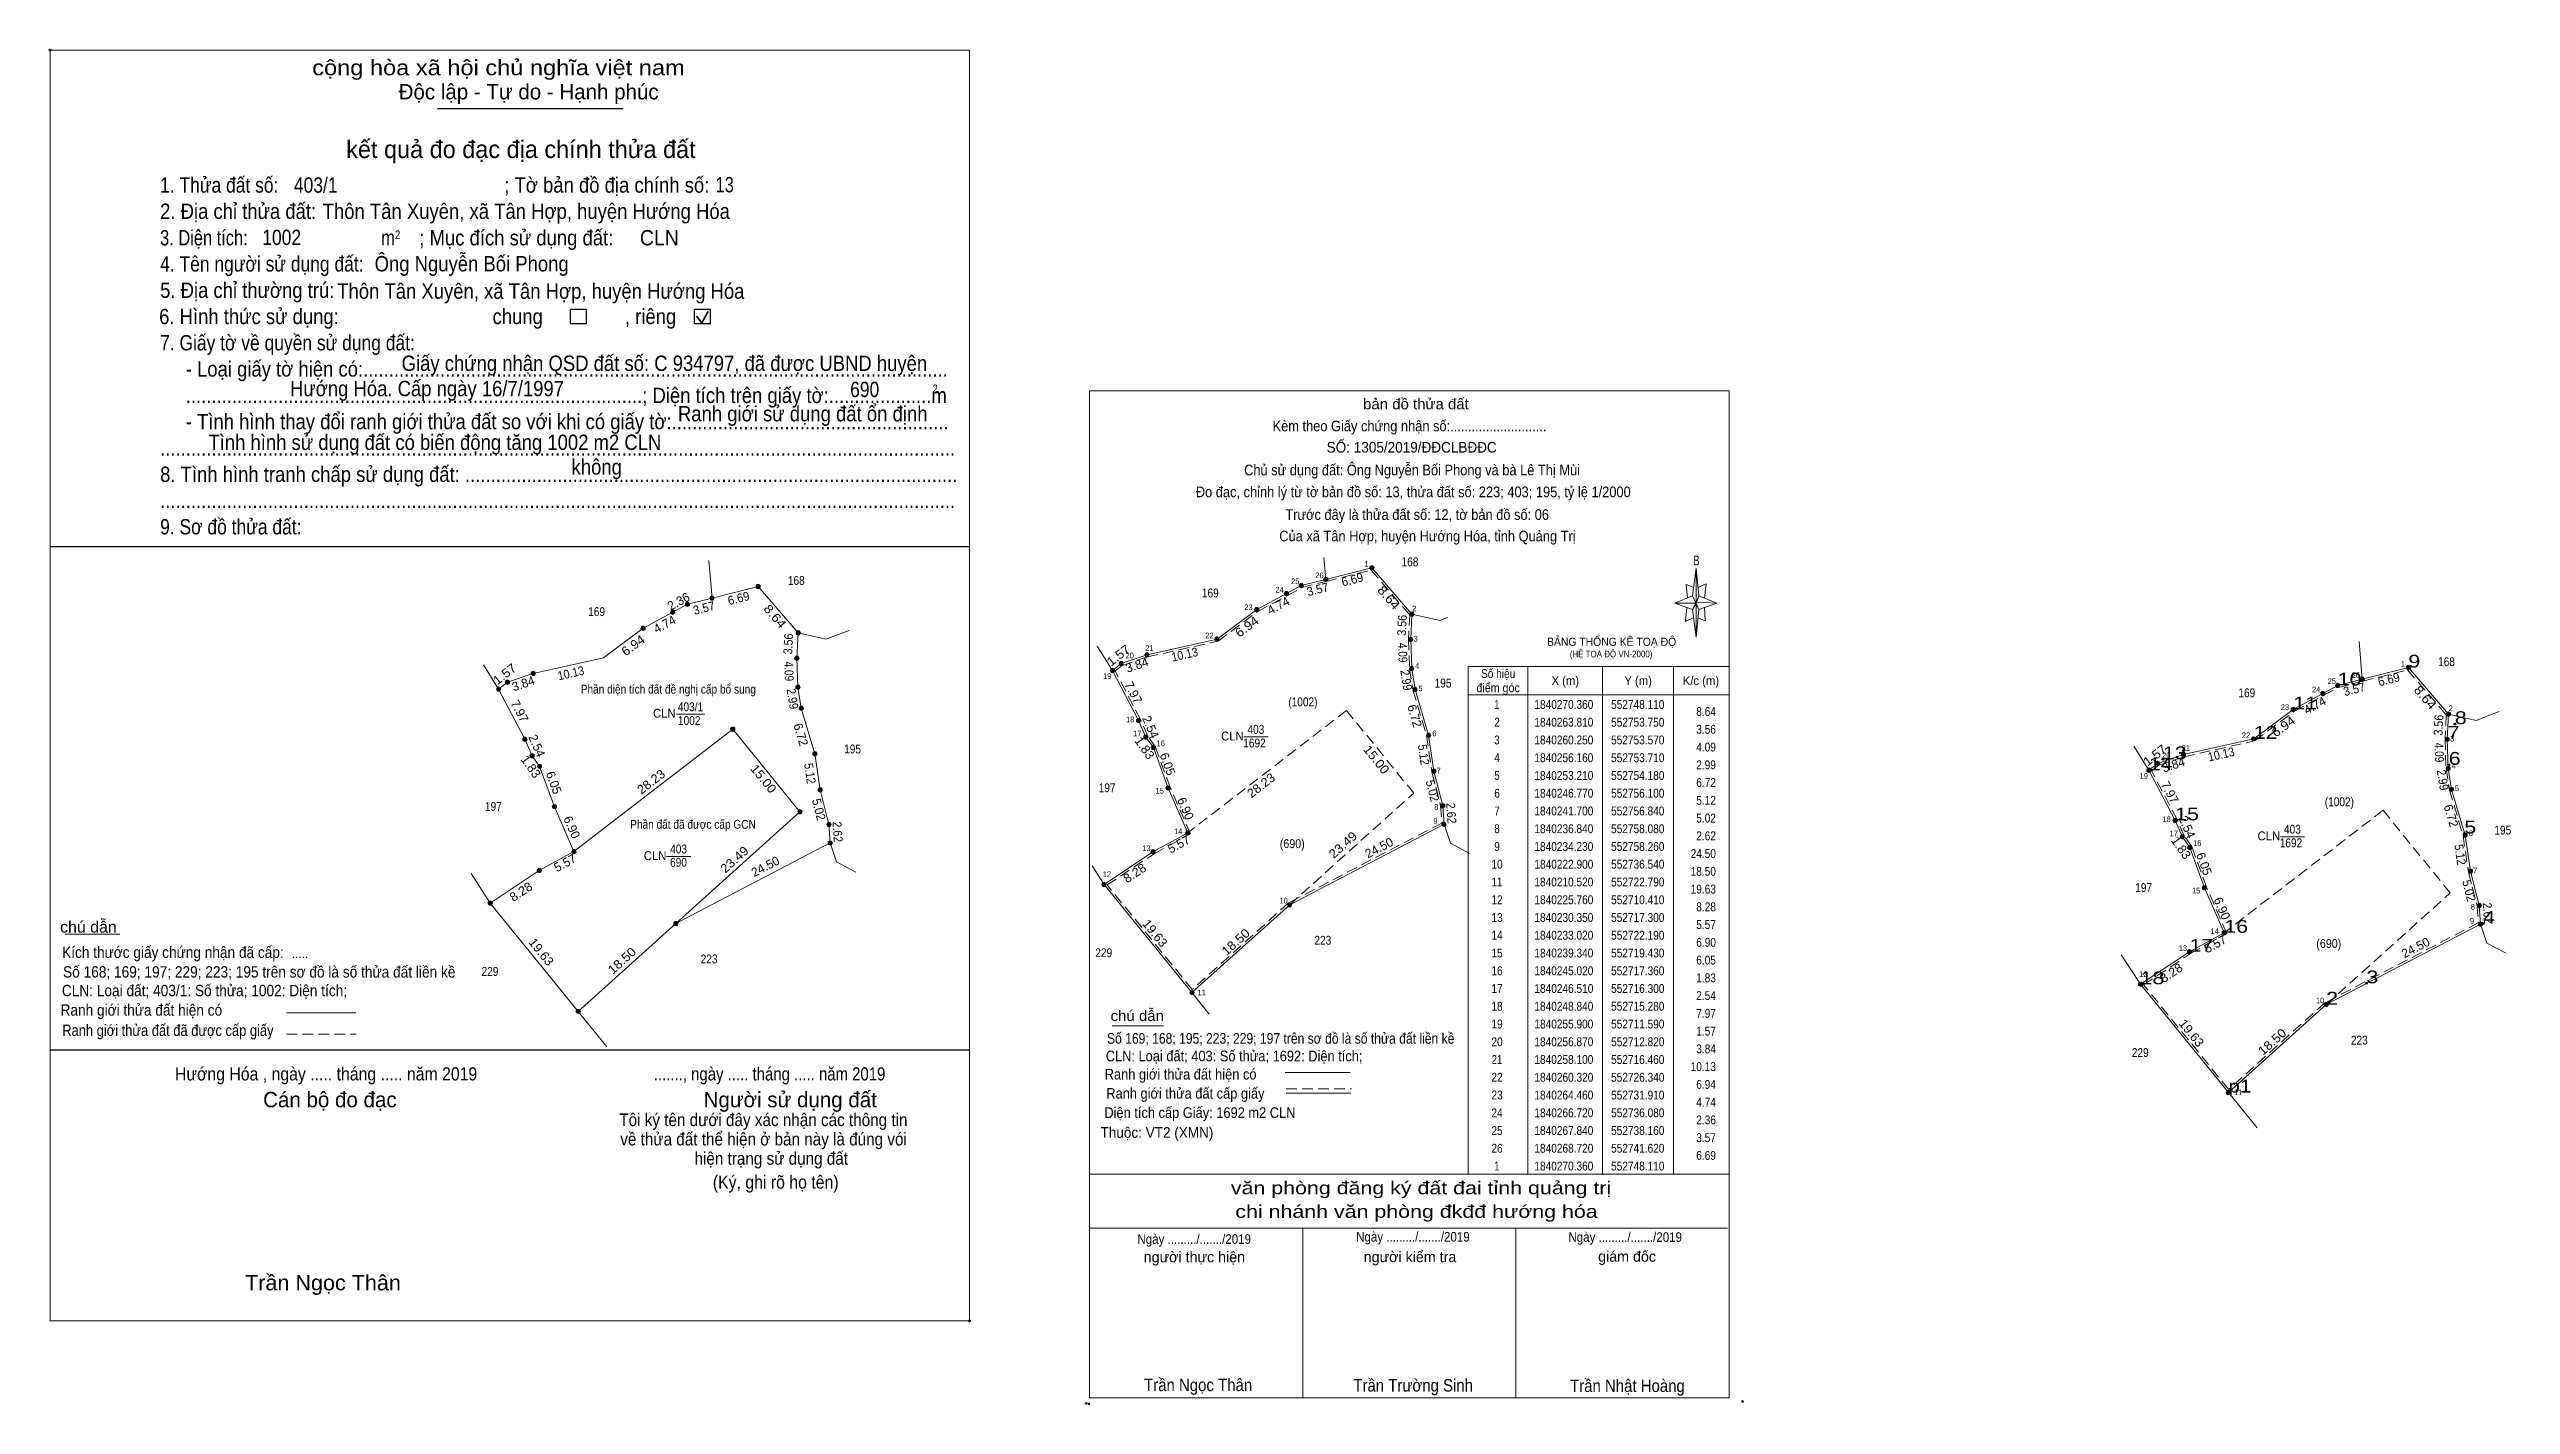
# Model space of a CAD drawing. Header units: metres. Extents: x 536594 to 552954, y 1836182 to 1840810.
# Drawn here: x 552416.1 to 552762.5, y 1840166.5 to 1840357.4 of the extents above; entities that cross this region are included whole.
import ezdxf
from ezdxf.enums import TextEntityAlignment as Align

# ---------------------------------------------------------------- set-up
doc = ezdxf.new("R2010")
doc.units = ezdxf.units.M
doc.header["$LTSCALE"] = 0.5
doc.header["$PDMODE"] = 32
doc.header["$PDSIZE"] = 0.25
doc.linetypes.add('MEDIUM_DASHED', pattern=[4.5, 3, -1.5])
for name, color, linetype, lineweight in [('1', 7, 'Continuous', 13), ('10', 7, 'Continuous', 13), ('17', 7, 'Continuous', 13), ('2', 7, 'Continuous', 25), ('22', 7, 'Continuous', 13), ('32', 7, 'Continuous', 13), ('5', 7, 'Continuous', 13), ('6', 7, 'Continuous', 13), ('63', 7, 'Continuous', 13)]:
    doc.layers.add(name, color=color, linetype=linetype, lineweight=lineweight)
doc.layers.add('12', color=7, linetype='Continuous')
doc.layers.add('7', color=7, linetype='Continuous')

msp = doc.modelspace()

# ---------------------------------------------------------------- texts
at = {"layer": '1'}
for s, height, width, p in [('BẢNG THỐNG KÊ TOẠ ĐỘ ', 1.15, 0.95, (552626.88, 1840273.42)), ('(HỆ TOẠ ĐỘ VN-2000)', 0.93, 0.9, (552630.08, 1840271.8))]:
    msp.add_text(s, height=height, dxfattribs=dict(at, width=width)).set_placement(p)
for s, width, p in [('CLN', 0.95, (552502.645, 1840263.3)), ('403/1', 0.85, (552506.33, 1840264.21)), ('1002', 0.85, (552506.145, 1840262.27)), ('CLN', 0.95, (552501.345, 1840243.25)), ('403', 0.85, (552504.655, 1840244.19)), ('690', 0.85, (552504.64, 1840242.31))]:
    msp.add_text(s, height=1.25, dxfattribs=dict(at, width=width)).set_placement(p, align=Align.CENTER)
at = {"layer": '12'}
for s, height, width, p in [('9', 1.8, 1.25, (552748.11, 1840270.36)), ('10', 0.2, 1.25, (552738.16, 1840267.84)), ('10', 1.8, 1.25, (552738.16, 1840267.84)), ('9', 0.2, 1.35, (552748.11, 1840270.36)), ('11', 0.2, 1.25, (552731.91, 1840264.46)), ('11', 1.8, 1.25, (552731.91, 1840264.46)), ('8', 1.8, 1.25, (552754.65, 1840262.4)), ('12', 0.2, 1.3, (552726.34, 1840260.32)), ('12', 1.8, 1.25, (552726.34, 1840260.32)), ('7', 0.2, 1.35, (552753.64, 1840260.32)), ('7', 1.8, 1.25, (552753.64, 1840260.32)), ('8', 0.2, 1.35, (552754.65, 1840262.4)), ('14', 1.8, 1.25, (552711.59, 1840255.9)), ('13', 0.2, 1.3, (552713.55, 1840257.44)), ('13', 1.8, 1.25, (552713.55, 1840257.44)), ('6', 0.2, 1.25, (552753.79, 1840256.67)), ('6', 1.8, 1.25, (552753.79, 1840256.67)), ('14', 0.2, 1.3, (552711.59, 1840255.9)), ('15', 1.8, 1.25, (552715.28, 1840248.84)), ('15', 0.2, 1.25, (552715.28, 1840248.84)), ('5', 0.2, 1.25, (552755.98, 1840246.99)), ('5', 1.8, 1.25, (552755.98, 1840246.99)), ('4', 1.8, 1.25, (552758.64, 1840234.3)), ('16', 0.2, 1.3, (552722.2, 1840233.01)), ('16', 1.8, 1.25, (552722.2, 1840233.01)), ('4', 0.2, 1.35, (552758.64, 1840234.3)), ('17', 0.2, 1.25, (552717.3, 1840230.35)), ('17', 1.8, 1.25, (552717.3, 1840230.35)), ('18', 0.2, 1.25, (552710.41, 1840225.76)), ('18', 1.8, 1.25, (552710.41, 1840225.76)), ('3', 0.2, 1.25, (552742.2, 1840225.9)), ('3', 1.8, 1.25, (552742.2, 1840225.9)), ('2', 0.2, 1.25, (552736.54, 1840222.9)), ('2', 1.8, 1.25, (552736.54, 1840222.9)), ('p1', 1.8, 1.2, (552722.79, 1840210.52)), ('p1', 0.2, 1.25, (552722.79, 1840210.52))]:
    msp.add_text(s, height=height, dxfattribs=dict(at, width=width)).set_placement(p)
at = {"layer": '2'}
for s, height, width, p in [('cộng hòa xã hội chủ nghĩa việt nam', 2.159, 1.15, (552453.09, 1840353.77)), ('1. Thửa đất số:', 2.159, 0.85, (552431.68, 1840337.23)), ('403/1', 2.16, 0.85, (552450.51, 1840337.23)), ('; Tờ bản đồ địa chính số:', 2.159, 0.9, (552480.12, 1840337.23)), ('13', 2.16, 0.8, (552509.86, 1840337.28)), ('2. Địa chỉ thửa đất:', 2.159, 0.9, (552431.68, 1840333.54)), ('Thôn Tân Xuyên, xã Tân Hợp, huyện Hướng Hóa', 2.16, 0.9, (552454.56, 1840333.54)), ('3. Diện tích:', 2.159, 0.8, (552431.68, 1840329.81)), ('1002', 2.16, 0.85, (552446.06, 1840329.86)), ('m', 2.159, 0.8, (552462.8, 1840329.81)), ('2', 1.234, 0.8, (552464.74, 1840330.69)), ('; Mục đích sử dụng đất:', 2.159, 0.9, (552468.16, 1840329.81)), (' CLN', 2.162, 0.95, (552498.44, 1840329.81)), ('4. Tên người sử dụng đất:', 2.159, 0.85, (552431.68, 1840326.13)), ('Ông Nguyễn Bối Phong', 2.16, 0.9, (552461.87, 1840326.15)), ('5. Địa chỉ thường trú:', 2.159, 0.9, (552431.68, 1840322.42)), ('Thôn Tân Xuyên, xã Tân Hợp, huyện Hướng Hóa', 2.16, 0.9, (552456.61, 1840322.29)), ('6. Hình thức sử dụng:', 2.159, 0.9, (552431.54, 1840318.72)), ('chung                , riêng', 2.159, 0.9, (552478.47, 1840318.72)), ('7. Giấy tờ về quyền sử dụng đất:', 2.159, 0.85, (552431.68, 1840315.02)), ('     - Loại giấy tờ hiện có:..................................................................................................................', 2.159, 0.9, (552431.68, 1840311.33)), ('Giấy chứng nhận QSD đất số: C 934797, đã được UBND huyện', 2.16, 0.9, (552465.67, 1840312.13)), ('     .........................................................................................; Diện tích trên giấy tờ:....................m', 2.159, 0.9, (552431.68, 1840307.61)), ('Hướng Hóa. Cấp ngày 16/7/1997', 2.16, 0.9, (552449.96, 1840308.57)), ('690', 2.16, 0.85, (552528.8, 1840308.45)), ('2', 1.234, 0.8, (552540.4, 1840308.98)), ('     - Tình hình thay đổi ranh giới thửa đất so với khi có giấy tờ:......................................................', 2.159, 0.9, (552431.68, 1840303.92)), ('Ranh giới sử dụng đất ổn định', 2.162, 0.9, (552504.56, 1840305.03)), ('Tình hình sử dụng đất có biến động tăng 1002 m2 CLN', 2.16, 0.9, (552438.48, 1840301)), ('8. Tình hình tranh chấp sử dụng đất: ................................................................................................', 2.159, 0.9, (552431.68, 1840296.5)), ('...........................................................................................................................................................', 2.159, 0.9, (552431.68, 1840300.2)), ('không', 2.16, 0.9, (552489.59, 1840297.53)), ('9. Sơ đồ thửa đất:', 2.159, 0.85, (552431.68, 1840289.11)), ('...........................................................................................................................................................', 2.159, 0.9, (552431.68, 1840292.81)), ('Hướng Hóa , ngày ..... tháng ..... năm 2019', 1.849, 0.9, (552433.78, 1840212.22)), ('......., ngày ..... tháng ..... năm 2019', 1.849, 0.85, (552501.16, 1840212.22)), ('(Ký, ghi rõ họ tên)', 1.851, 0.9, (552509.47, 1840196.98)), ('Trần Ngọc Thân', 2.161, 1.05, (552443.64, 1840182.66))]:
    msp.add_text(s, height=height, dxfattribs=dict(at, width=width)).set_placement(p)
for s, height, p in [('Độc lập - Tự do - Hạnh phúc', 2.159, (552465.25, 1840350.37)), ('Cán bộ đo đạc', 2.16, (552446.18, 1840208.44)), ('Người sử dụng đất', 2.159, (552508.18, 1840208.44))]:
    msp.add_text(s, height=height, dxfattribs=at).set_placement(p)
for s, height, p in [('kết quả đo đạc địa chính thửa đất', 2.468, (552482.465, 1840342.11)), ('.', 0.617, (552545.5536, 1840178.02))]:
    msp.add_text(s, height=height, dxfattribs=at).set_placement(p, align=Align.CENTER)
for s, height, width, p in [('.....', 1.331, 0.95, (552451.37, 1840229.44)), ('Tôi ký tên dưới đây xác nhận các thông tin', 1.784, 0.9, (552516.59, 1840205.79)), ('về thửa đất thể hiện ở bản này là đúng vói', 1.784, 0.9, (552516.615, 1840203.07)), ('hiện trạng sử dụng đất', 1.784, 0.9, (552517.695, 1840200.35))]:
    msp.add_text(s, height=height, dxfattribs=dict(at, width=width)).set_placement(p, align=Align.CENTER)
at = {"layer": '22'}
for s, width, p in [('168', 0.85, (552607.595, 1840284.62)), ('169', 0.85, (552579.49, 1840280.24)), ('168', 0.85, (552753.475, 1840270.56)), ('195', 0.85, (552612.245, 1840267.55)), ('169', 0.85, (552725.37, 1840266.18)), ('(1002)', 0.85, (552592.52, 1840264.9)), ('CLN', 0.95, (552582.595, 1840260.09)), ('1692', 0.85, (552585.705, 1840259.11)), ('403', 0.85, (552585.905, 1840261.03)), ('197', 0.85, (552564.965, 1840252.81)), ('(1002)', 0.85, (552738.4, 1840250.84)), ('CLN', 0.95, (552728.475, 1840246.03)), ('403', 0.85, (552731.785, 1840246.97)), ('195', 0.85, (552761.395, 1840246.84)), ('(690)', 0.9, (552591.025, 1840244.94)), ('1692', 0.85, (552731.585, 1840245.05)), ('197', 0.85, (552710.845, 1840238.75)), ('223', 0.85, (552595.325, 1840231.33)), ('229', 0.85, (552564.49, 1840229.58)), ('(690)', 0.9, (552736.905, 1840230.88)), ('229', 0.85, (552710.37, 1840215.52)), ('223', 0.85, (552741.205, 1840217.27))]:
    msp.add_text(s, height=1.25, dxfattribs=dict(at, width=width)).set_placement(p, align=Align.CENTER)
for s, rotation, width, p in [('3.57', 14.27, 0.95, (552594.7609, 1840280.7692)), ('6.69', 14.182, 0.95, (552599.6319, 1840282.1495)), ('8.64', 310.731, 1.15, (552604.1277, 1840279.7978)), ('6.94', 36.622, 1.1, (552585.0072, 1840275.6128)), ('3.56', 87.105, 0.9, (552607.0925, 1840276.2834)), ('1.57', 38.26, 1.1, (552566.933, 1840271.5816)), ('10.13', 12.664, 0.9, (552576.018, 1840271.602)), ('4.09', 271.96, 0.85, (552605.9484, 1840272.4364)), ('2.99', 279.052, 0.9, (552606.4553, 1840268.4933)), ('3.57', 14.27, 0.95, (552740.6409, 1840266.7092)), ('6.69', 14.182, 0.95, (552745.5119, 1840268.0895)), ('8.64', 310.731, 1.15, (552750.0077, 1840265.7378)), ('1.83', 305.428, 1.05, (552569.7313, 1840258.6722)), ('6.94', 36.622, 1.1, (552730.8872, 1840261.5528)), ('3.56', 87.105, 0.9, (552752.9725, 1840262.2234)), ('5.12', 278.304, 0.9, (552608.906, 1840257.9903)), ('1.57', 38.26, 1.1, (552712.813, 1840257.5216)), ('10.13', 12.664, 0.9, (552721.898, 1840257.542)), ('4.09', 271.96, 0.85, (552751.8284, 1840258.3764)), ('5.02', 284.313, 0.95, (552610.1654, 1840252.8495)), ('2.99', 279.052, 0.9, (552752.3353, 1840254.4333)), ('2.62', 273.945, 0.9, (552612.7891, 1840249.813)), ('1.83', 305.428, 1.05, (552715.6113, 1840244.6123)), ('5.12', 278.304, 0.9, (552754.786, 1840243.9303)), ('8.28', 33.671, 1.05, (552569.1935, 1840240.9049)), ('5.02', 284.313, 0.95, (552756.0454, 1840238.7895)), ('2.62', 273.945, 0.9, (552758.6691, 1840235.753)), ('19.63', 309.088, 1.05, (552571.2227, 1840232.5641)), ('18.50', 41.999, 1.1, (552583.4769, 1840231.2508)), ('8.28', 33.671, 1.05, (552715.0735, 1840226.8449)), ('19.63', 309.088, 1.05, (552717.1027, 1840218.5041)), ('18.50', 41.999, 1.1, (552729.3568, 1840217.1908))]:
    msp.add_text(s, height=1.25, rotation=rotation, dxfattribs=dict(at, width=width)).set_placement(p, align=Align.CENTER)
for s, rotation, p in [('4.74', 28.456, (552589.3622, 1840278.5404)), ('3.84', 18.671, (552569.365, 1840270.1387)), ('7.97', 297.594, (552568.1095, 1840266.5595)), ('6.72', 286.601, (552607.6436, 1840263.3686)), ('4.74', 28.456, (552735.2422, 1840264.4804)), ('2.54', 293.642, (552570.5139, 1840261.7306)), ('6.05', 290.024, (552572.8907, 1840256.569)), ('3.84', 18.671, (552715.2449, 1840256.0787)), ('7.97', 297.594, (552713.9895, 1840252.4995)), ('6.90', 293.591, (552575.4325, 1840250.2601)), ('6.72', 286.601, (552753.5236, 1840249.3086)), ('5.57', 28.635, (552575.3505, 1840244.9348)), ('24.50', 27.548, (552603.5359, 1840244.429)), ('2.54', 293.642, (552716.3939, 1840247.6706)), ('6.05', 290.024, (552718.7707, 1840242.509)), ('6.90', 293.591, (552721.3125, 1840236.2001)), ('5.57', 28.635, (552721.2305, 1840230.8748)), ('24.50', 27.548, (552749.4159, 1840230.369))]:
    msp.add_text(s, height=1.25, rotation=rotation, dxfattribs=at).set_placement(p, align=Align.CENTER)
at = {"layer": '5'}
for s, height, width, p in [('Kèm theo Giấy chứng nhận số:...........................', 1.5, 0.9, (552607.52, 1840303.63)), ('bản đồ thửa đất', 1.5, 1.05, (552608.43, 1840306.73)), ('SỐ: 1305/2019/ĐĐCLBĐĐC', 1.5, 0.95, (552607.835, 1840300.63)), ('Chủ sử dụng đất: Ông Nguyễn Bối Phong và bà Lê Thị Mùi', 1.5, 0.9, (552607.885, 1840297.43)), ('Đo đạc, chỉnh lý từ tờ bản đồ số: 13, thửa đất số: 223; 403; 195, tỷ lệ 1/2000 ', 1.5, 0.9, (552608.305, 1840294.35)), ('Trước đây là thửa đất số: 12, tờ bản đồ số: 06', 1.5, 0.9, (552608.605, 1840291.15)), ('Của xã Tân Hợp, huyện Hướng Hóa, tỉnh Quảng Trị', 1.5, 0.9, (552610.05, 1840288.13)), ('B', 1.378, 0.75, (552647.895, 1840284.75)), ('văn phòng đăng ký đất đai tỉnh quảng trị', 1.8, 1.25, (552609.15, 1840196.19)), ('chi nhánh văn phòng đkđđ hướng hóa', 1.8, 1.25, (552608.51, 1840192.87)), ('Ngày ........./......./2019', 1.35, 0.9, (552608.005, 1840189.53)), ('Ngày ........./......./2019', 1.35, 0.9, (552637.885, 1840189.49)), ('Ngày ........./......./2019', 1.35, 0.9, (552577.225, 1840189.21)), ('Trần Ngọc Thân', 1.75, 0.9, (552577.77, 1840168.47)), ('Trần Trường Sinh', 1.75, 0.9, (552608.04, 1840168.41)), ('Trần Nhật Hoàng', 1.75, 0.9, (552638.195, 1840168.35))]:
    msp.add_text(s, height=height, dxfattribs=dict(at, width=width)).set_placement(p, align=Align.CENTER)
for s, p in [('người thực hiện', (552577.25, 1840186.61)), ('người kiểm tra', (552607.595, 1840186.63)), ('giám đốc', (552638.145, 1840186.69))]:
    msp.add_text(s, height=1.5, dxfattribs=at).set_placement(p, align=Align.CENTER)
at = {"layer": '6'}
for s, height, width, p in [('chú dẫn', 1.597, 1.05, (552417.6, 1840233.04)), ('Kích thước giấy chứng nhận đã cấp:', 1.597, 0.9, (552417.89, 1840229.47)), ('CLN: Loại đất; 403/1: Số thửa; 1002: Diện tích;', 1.6, 0.9, (552417.85, 1840224.08)), ('Số 168; 169; 197; 229; 223; 195 trên sơ đồ là số thửa đất liền kề', 1.6, 0.9, (552418.02, 1840226.71)), ('Ranh giới thửa đất hiện có ', 1.597, 0.9, (552417.67, 1840221.34)), ('chú dẫn', 1.5, 1.05, (552565.46, 1840220.58)), ('Ranh giới thửa đất đã được cấp giấy', 1.597, 0.85, (552417.91, 1840218.48)), ('Số 169; 168; 195; 223; 229; 197 trên sơ đồ là số thửa đất liền kề', 1.5, 0.85, (552564.95, 1840217.39)), ('CLN: Loại đất; 403: Số thửa; 1692: Diện tích;', 1.5, 0.9, (552564.77, 1840214.91)), ('Ranh giới thửa đất hiện có ', 1.5, 0.9, (552564.63, 1840212.35)), ('Diện tích cấp Giấy: 1692 m2 CLN', 1.5, 0.9, (552564.58, 1840206.94)), ('Ranh giới thửa đất cấp giấy', 1.5, 0.9, (552564.85, 1840209.65)), ('Thuộc: VT2 (XMN)', 1.5, 0.95, (552564.04, 1840204.14))]:
    msp.add_text(s, height=height, dxfattribs=dict(at, width=width)).set_placement(p)
at = {"layer": '63'}
for s, height, width, p in [(' 1', 0.8, 0.9, (552601.75, 1840284.56)), (' 24', 0.8, 0.95, (552589.83, 1840280.92)), (' 25', 0.8, 0.95, (552592.03, 1840282.11)), (' 26', 0.8, 0.95, (552595.43, 1840282.95)), (' 23', 0.8, 0.95, (552585.44, 1840278.45)), (' 2', 0.8, 0.9, (552608.49, 1840278.28)), (' 22', 0.8, 0.95, (552579.96, 1840274.48)), (' 3', 0.8, 0.95, (552608.69, 1840274.01)), (' 20', 0.8, 0.95, (552568.73, 1840271.66)), (' 21', 0.8, 0.9, (552571.5, 1840272.69)), (' 4', 0.8, 0.95, (552608.9, 1840270.19)), (' 1', 0.8, 0.9, (552747.63, 1840270.5)), (' 19', 0.8, 0.95, (552565.57, 1840268.77)), (' 5', 0.8, 0.9, (552609.36, 1840267.02)), (' 24', 0.8, 0.95, (552735.71, 1840266.86)), (' 25', 0.8, 0.95, (552737.91, 1840268.05)), (' 26', 0.8, 0.95, (552741.31, 1840268.89)), ('8.64', 1.25, 0.85, (552650.65, 1840263.54)), (' 23', 0.8, 0.95, (552731.32, 1840264.39)), (' 2', 0.8, 0.9, (552754.37, 1840264.22)), (' 18', 0.8, 0.95, (552568.79, 1840262.66)), (' 17', 0.8, 0.95, (552569.79, 1840260.66)), (' 6', 0.8, 0.9, (552611.31, 1840260.69)), ('3.56', 1.25, 0.85, (552650.65, 1840261.04)), (' 22', 0.8, 0.95, (552725.84, 1840260.42)), (' 3', 0.8, 0.95, (552754.57, 1840259.95)), (' 16', 0.8, 0.95, (552573.1, 1840259.29)), ('4.09', 1.25, 0.85, (552650.65, 1840258.54)), ('2.99', 1.25, 0.85, (552650.65, 1840256.04)), (' 20', 0.8, 0.95, (552714.61, 1840257.6)), (' 21', 0.8, 0.9, (552717.38, 1840258.63)), (' 4', 0.8, 0.95, (552754.78, 1840256.13)), (' 15', 0.8, 0.95, (552572.95, 1840252.62)), (' 7', 0.8, 0.9, (552611.92, 1840255.44)), ('6.72', 1.25, 0.85, (552650.65, 1840253.54)), (' 19', 0.8, 0.95, (552711.45, 1840254.71)), (' 5', 0.8, 0.9, (552755.24, 1840252.96)), (' 8', 0.8, 0.95, (552611.6, 1840250.33)), ('5.12', 1.25, 0.85, (552650.65, 1840251.04)), (' 14', 0.8, 0.95, (552575.56, 1840246.9)), (' 9', 0.8, 0.9, (552611.47, 1840248.35)), ('5.02', 1.25, 0.85, (552650.65, 1840248.54)), ('2.62', 1.25, 0.85, (552650.65, 1840246.04)), (' 18', 0.8, 0.95, (552714.67, 1840248.6)), (' 17', 0.8, 0.95, (552715.67, 1840246.6)), (' 6', 0.8, 0.9, (552757.19, 1840246.63)), (' 13', 0.8, 0.95, (552571.08, 1840244.52)), ('24.50', 1.25, 0.85, (552650.65, 1840243.54)), (' 16', 0.8, 0.95, (552718.98, 1840245.23)), (' 12', 0.8, 0.95, (552565.52, 1840240.85)), ('18.50', 1.25, 0.85, (552650.65, 1840241.04)), ('19.63', 1.25, 0.85, (552650.65, 1840238.54)), (' 7', 0.8, 0.9, (552757.8, 1840241.38)), (' 10', 0.8, 0.95, (552590.39, 1840237.14)), ('8.28', 1.25, 0.85, (552650.65, 1840236.04)), (' 15', 0.8, 0.95, (552718.83, 1840238.56)), (' 8', 0.8, 0.95, (552757.48, 1840236.27)), ('5.57', 1.25, 0.85, (552650.65, 1840233.54)), (' 14', 0.8, 0.95, (552721.44, 1840232.84)), (' 9', 0.8, 0.9, (552757.35, 1840234.29)), ('6.90', 1.25, 0.85, (552650.65, 1840231.04)), ('6.05', 1.25, 0.85, (552650.65, 1840228.54)), (' 13', 0.8, 0.95, (552716.96, 1840230.46)), ('1.83', 1.25, 0.85, (552650.65, 1840226.04)), (' 12', 0.8, 0.95, (552711.4, 1840226.79)), (' 11', 0.8, 0.9, (552578.86, 1840224.21)), ('2.54', 1.25, 0.85, (552650.65, 1840223.54)), ('7.97', 1.25, 0.85, (552650.65, 1840221.04)), (' 10', 0.8, 0.95, (552736.27, 1840223.08)), ('1.57', 1.25, 0.85, (552650.65, 1840218.54)), ('3.84', 1.25, 0.85, (552650.65, 1840216.04)), ('10.13', 1.25, 0.85, (552650.65, 1840213.54)), ('6.94', 1.25, 0.85, (552650.65, 1840211.04)), ('4.74', 1.25, 0.85, (552650.65, 1840208.54)), (' 11', 0.8, 0.9, (552724.74, 1840210.15)), ('3.57', 1.25, 0.85, (552650.65, 1840203.54)), ('2.36', 1.25, 0.85, (552650.65, 1840206.04)), ('6.69', 1.25, 0.85, (552650.65, 1840201.04))]:
    msp.add_text(s, height=height, dxfattribs=dict(at, width=width)).set_placement(p, align=Align.RIGHT)
for s, rotation, width, p in [('6.69', 14.182, 0.95, (552513.2519, 1840279.5195)), ('3.57', 14.27, 0.95, (552508.3809, 1840278.1392)), ('8.64', 310.731, 1.15, (552517.7477, 1840277.1678)), ('6.94', 36.622, 1.1, (552498.6272, 1840272.9828)), ('3.56', 87.105, 0.9, (552520.7125, 1840273.6534)), ('1.57', 38.26, 1.1, (552480.553, 1840268.9516)), ('4.09', 271.96, 0.85, (552519.5684, 1840269.8064)), ('10.13', 12.664, 0.9, (552489.638, 1840268.972)), ('2.99', 279.052, 0.9, (552520.0753, 1840265.8633)), ('1.83', 305.428, 1.05, (552483.3513, 1840256.0423)), ('5.12', 278.304, 0.9, (552522.526, 1840255.3603)), ('15.00', 309.101, 1.1, (552602.3776, 1840257.0142)), ('28.23', 37.645, 1.05, (552501.1633, 1840253.7933)), ('15.00', 309.101, 1.1, (552516.1176, 1840254.3142)), ('28.23', 37.645, 1.05, (552587.0133, 1840253.2733)), ('5.02', 284.313, 0.95, (552523.7854, 1840250.2195)), ('2.62', 273.945, 0.9, (552526.4091, 1840247.183)), ('23.49', 41.998, 1.1, (552598.5718, 1840244.9262)), ('23.49', 41.998, 1.1, (552512.9318, 1840242.8562)), ('8.28', 33.671, 1.05, (552482.8135, 1840238.2749)), ('19.63', 309.088, 1.05, (552484.8427, 1840229.9341)), ('18.50', 41.999, 1.1, (552497.0969, 1840228.6208))]:
    msp.add_text(s, height=1.25, rotation=rotation, dxfattribs=dict(at, width=width)).set_placement(p, align=Align.CENTER)
for s, width, p in [('168', 0.85, (552521.215, 1840281.99)), ('169', 0.85, (552493.11, 1840277.61)), ('Phần diện tích đất đề nghị cấp bổ sung', 0.85, (552503.205, 1840266.69)), ('điểm góc', 0.9, (552620, 1840266.89)), ('Số hiệu', 0.85, (552620, 1840268.89)), ('X (m)', 0.95, (552629.45, 1840267.89)), ('Y (m)', 0.95, (552639.705, 1840267.89)), ('K/c (m)', 0.95, (552648.545, 1840267.89)), (' 1', 0.75, (552619.65, 1840264.54)), ('1840270.360', 0.85, (552629.25, 1840264.54)), ('552748.110', 0.85, (552639.65, 1840264.54)), (' 3', 0.8, (552619.645, 1840259.54)), (' 2', 0.85, (552619.655, 1840262.04)), ('1840263.810', 0.85, (552629.25, 1840262.04)), ('1840260.250', 0.85, (552629.25, 1840259.54)), ('552753.750', 0.85, (552639.65, 1840262.04)), ('552753.570', 0.85, (552639.65, 1840259.54)), ('195', 0.85, (552529.135, 1840258.27)), (' 4', 0.85, (552619.65, 1840257.04)), ('1840256.160', 0.85, (552629.25, 1840257.04)), ('552753.710', 0.85, (552639.65, 1840257.04)), (' 5', 0.8, (552619.655, 1840254.54)), (' 6', 0.85, (552619.655, 1840252.04)), ('1840253.210', 0.85, (552629.25, 1840254.54)), ('1840246.770', 0.85, (552629.25, 1840252.04)), ('552754.180', 0.85, (552639.65, 1840254.54)), ('552756.100', 0.85, (552639.65, 1840252.04)), ('197', 0.85, (552478.585, 1840250.18)), (' 7', 0.8, (552619.655, 1840249.54)), ('1840241.700', 0.85, (552629.25, 1840249.54)), ('552756.840', 0.85, (552639.65, 1840249.54)), ('Phần đất đã được cấp GCN', 0.85, (552506.68, 1840247.66)), (' 8', 0.8, (552619.655, 1840247.04)), ('1840236.840', 0.85, (552629.25, 1840247.04)), ('552758.080', 0.85, (552639.65, 1840247.04)), (' 10', 0.85, (552619.65, 1840242.04)), (' 9', 0.85, (552619.65, 1840244.54)), ('1840234.230', 0.85, (552629.25, 1840244.54)), ('1840222.900', 0.85, (552629.25, 1840242.04)), ('552758.260', 0.85, (552639.65, 1840244.54)), ('552736.540', 0.85, (552639.65, 1840242.04)), (' 11', 0.8, (552619.65, 1840239.54)), ('1840210.520', 0.85, (552629.25, 1840239.54)), ('552722.790', 0.85, (552639.65, 1840239.54)), (' 12', 0.85, (552619.645, 1840237.04)), ('1840225.760', 0.85, (552629.25, 1840237.04)), ('552710.410', 0.85, (552639.65, 1840237.04)), (' 14', 0.85, (552619.65, 1840232.04)), (' 13', 0.85, (552619.655, 1840234.54)), ('1840230.350', 0.85, (552629.25, 1840234.54)), ('1840233.020', 0.85, (552629.25, 1840232.04)), ('552717.300', 0.85, (552639.65, 1840234.54)), ('552722.190', 0.85, (552639.65, 1840232.04)), ('223', 0.85, (552508.945, 1840228.7)), (' 15', 0.85, (552619.645, 1840229.54)), ('1840239.340', 0.85, (552629.25, 1840229.54)), ('552719.430', 0.85, (552639.65, 1840229.54)), ('229', 0.85, (552478.11, 1840226.95)), (' 16', 0.85, (552619.645, 1840227.04)), (' 17', 0.85, (552619.645, 1840224.54)), ('1840245.020', 0.85, (552629.25, 1840227.04)), ('1840246.510', 0.85, (552629.25, 1840224.54)), ('552717.360', 0.85, (552639.65, 1840227.04)), ('552716.300', 0.85, (552639.65, 1840224.54)), (' 18', 0.85, (552619.645, 1840222.04)), ('1840248.840', 0.85, (552629.25, 1840222.04)), ('552715.280', 0.85, (552639.65, 1840222.04)), (' 19', 0.85, (552619.65, 1840219.54)), ('1840255.900', 0.85, (552629.25, 1840219.54)), ('552711.590', 0.85, (552639.65, 1840219.54)), (' 20', 0.85, (552619.65, 1840217.04)), (' 21', 0.8, (552619.65, 1840214.54)), ('1840256.870', 0.85, (552629.25, 1840217.04)), ('1840258.100', 0.85, (552629.25, 1840214.54)), ('552712.820', 0.85, (552639.65, 1840217.04)), ('552716.460', 0.85, (552639.65, 1840214.54)), (' 22', 0.85, (552619.645, 1840212.04)), ('1840260.320', 0.85, (552629.25, 1840212.04)), ('552726.340', 0.85, (552639.65, 1840212.04)), (' 24', 0.85, (552619.65, 1840207.04)), (' 23', 0.85, (552619.655, 1840209.54)), ('1840264.460', 0.85, (552629.25, 1840209.54)), ('1840266.720', 0.85, (552629.25, 1840207.04)), ('552731.910', 0.85, (552639.65, 1840209.54)), ('552736.080', 0.85, (552639.65, 1840207.04)), (' 25', 0.85, (552619.645, 1840204.54)), ('1840267.840', 0.85, (552629.25, 1840204.54)), ('552738.160', 0.85, (552639.65, 1840204.54)), (' 26', 0.85, (552619.645, 1840202.04)), ('1840268.720', 0.85, (552629.25, 1840202.04)), ('552741.620', 0.85, (552639.65, 1840202.04)), (' 1', 0.75, (552619.65, 1840199.54)), ('1840270.360', 0.85, (552629.25, 1840199.54)), ('552748.110', 0.85, (552639.65, 1840199.54))]:
    msp.add_text(s, height=1.25, dxfattribs=dict(at, width=width)).set_placement(p, align=Align.CENTER)
for s, rotation, p in [('4.74', 28.456, (552502.9822, 1840275.9104)), ('2.36', 28.301, (552504.9487, 1840279.1231)), ('3.84', 18.671, (552482.9849, 1840267.5087)), ('7.97', 297.594, (552481.7295, 1840263.9295)), ('2.54', 293.642, (552484.1339, 1840259.1006)), ('6.72', 286.601, (552521.2636, 1840260.7386)), ('6.05', 290.024, (552486.5107, 1840253.939)), ('6.90', 293.591, (552489.0525, 1840247.6301)), ('5.57', 28.635, (552488.9705, 1840242.3048)), ('24.50', 27.548, (552517.1559, 1840241.799))]:
    msp.add_text(s, height=1.25, rotation=rotation, dxfattribs=at).set_placement(p, align=Align.CENTER)

# ---------------------------------------------------------------- hatches: boundary and pattern name
at = {"layer": '22'}
for points in [[(552602.53, 1840284.42, 1), (552601.93, 1840284.42, 1)], [(552590.5, 1840280.78, 1), (552589.9, 1840280.78, 1)], [(552592.58, 1840281.9, 1), (552591.98, 1840281.9, 1)], [(552596.04, 1840282.78, 1), (552595.44, 1840282.78, 1)], [(552586.33, 1840278.52, 1), (552585.73, 1840278.52, 1)], [(552608.17, 1840277.87, 1), (552607.57, 1840277.87, 1)], [(552607.99, 1840274.31, 1), (552607.39, 1840274.31, 1)], [(552567.24, 1840270.93, 1), (552566.64, 1840270.93, 1)], [(552570.88, 1840272.16, 1), (552570.28, 1840272.16, 1)], [(552748.41, 1840270.36, 1), (552747.81, 1840270.36, 1)], [(552566.01, 1840269.96, 1), (552565.41, 1840269.96, 1)], [(552608.13, 1840270.22, 1), (552607.53, 1840270.22, 1)], [(552608.6, 1840267.27, 1), (552608, 1840267.27, 1)], [(552738.46, 1840267.84, 1), (552737.86, 1840267.84, 1)], [(552741.92, 1840268.72, 1), (552741.32, 1840268.72, 1)], [(552732.21, 1840264.46, 1), (552731.61, 1840264.46, 1)], [(552736.38, 1840266.72, 1), (552735.78, 1840266.72, 1)], [(552754.05, 1840263.81, 1), (552753.45, 1840263.81, 1)], [(552569.7, 1840262.9, 1), (552569.1, 1840262.9, 1)], [(552570.72, 1840260.57, 1), (552570.12, 1840260.57, 1)], [(552610.52, 1840260.83, 1), (552609.92, 1840260.83, 1)], [(552753.87, 1840260.25, 1), (552753.27, 1840260.25, 1)], [(552571.78, 1840259.08, 1), (552571.18, 1840259.08, 1)], [(552713.12, 1840256.87, 1), (552712.52, 1840256.87, 1)], [(552716.76, 1840258.1, 1), (552716.16, 1840258.1, 1)], [(552573.85, 1840253.4, 1), (552573.25, 1840253.4, 1)], [(552611.26, 1840255.76, 1), (552610.66, 1840255.76, 1)], [(552711.89, 1840255.9, 1), (552711.29, 1840255.9, 1)], [(552754.01, 1840256.16, 1), (552753.41, 1840256.16, 1)], [(552754.48, 1840253.21, 1), (552753.88, 1840253.21, 1)], [(552612.5, 1840250.9, 1), (552611.9, 1840250.9, 1)], [(552576.61, 1840247.08, 1), (552576.01, 1840247.08, 1)], [(552612.68, 1840248.29, 1), (552612.08, 1840248.29, 1)], [(552715.58, 1840248.84, 1), (552714.98, 1840248.84, 1)], [(552716.6, 1840246.51, 1), (552716, 1840246.51, 1)], [(552756.4, 1840246.77, 1), (552755.8, 1840246.77, 1)], [(552571.72, 1840244.41, 1), (552571.12, 1840244.41, 1)], [(552717.66, 1840245.02, 1), (552717.06, 1840245.02, 1)], [(552564.83, 1840239.82, 1), (552564.23, 1840239.82, 1)], [(552719.73, 1840239.34, 1), (552719.13, 1840239.34, 1)], [(552757.14, 1840241.7, 1), (552756.54, 1840241.7, 1)], [(552590.96, 1840236.96, 1), (552590.36, 1840236.96, 1)], [(552758.38, 1840236.84, 1), (552757.78, 1840236.84, 1)], [(552722.49, 1840233.02, 1), (552721.89, 1840233.02, 1)], [(552758.56, 1840234.23, 1), (552757.96, 1840234.23, 1)], [(552717.6, 1840230.35, 1), (552717, 1840230.35, 1)], [(552710.71, 1840225.76, 1), (552710.11, 1840225.76, 1)], [(552577.21, 1840224.58, 1), (552576.61, 1840224.58, 1)], [(552736.84, 1840222.9, 1), (552736.24, 1840222.9, 1)], [(552723.09, 1840210.52, 1), (552722.49, 1840210.52, 1)]]:
    msp.add_hatch(color=256, dxfattribs=at).paths.add_polyline_path(points)
at = {"layer": '63'}
for points in [[(552516.15, 1840281.79, 1), (552515.55, 1840281.79, 1)], [(552504.12, 1840278.15, 1), (552503.52, 1840278.15, 1)], [(552506.2, 1840279.27, 1), (552505.6, 1840279.27, 1)], [(552509.66, 1840280.15, 1), (552509.06, 1840280.15, 1)], [(552499.95, 1840275.89, 1), (552499.35, 1840275.89, 1)], [(552521.79, 1840275.24, 1), (552521.19, 1840275.24, 1)], [(552580.76, 1840274.38, 1), (552580.16, 1840274.38, 1)], [(552521.61, 1840271.68, 1), (552521.01, 1840271.68, 1)], [(552479.63, 1840267.33, 1), (552479.03, 1840267.33, 1)], [(552480.86, 1840268.3, 1), (552480.26, 1840268.3, 1)], [(552484.5, 1840269.53, 1), (552483.9, 1840269.53, 1)], [(552521.75, 1840267.59, 1), (552521.15, 1840267.59, 1)], [(552522.22, 1840264.64, 1), (552521.62, 1840264.64, 1)], [(552483.32, 1840260.27, 1), (552482.72, 1840260.27, 1)], [(552512.58, 1840261.69, 1), (552511.98, 1840261.69, 1)], [(552726.64, 1840260.32, 1), (552726.04, 1840260.32, 1)], [(552484.34, 1840257.94, 1), (552483.74, 1840257.94, 1)], [(552524.14, 1840258.2, 1), (552523.54, 1840258.2, 1)], [(552485.4, 1840256.45, 1), (552484.8, 1840256.45, 1)], [(552524.88, 1840253.13, 1), (552524.28, 1840253.13, 1)], [(552487.47, 1840250.77, 1), (552486.87, 1840250.77, 1)], [(552522.04, 1840250.05, 1), (552521.44, 1840250.05, 1)], [(552526.12, 1840248.27, 1), (552525.52, 1840248.27, 1)], [(552490.23, 1840244.45, 1), (552489.63, 1840244.45, 1)], [(552526.3, 1840245.66, 1), (552525.7, 1840245.66, 1)], [(552485.34, 1840241.78, 1), (552484.74, 1840241.78, 1)], [(552478.45, 1840237.19, 1), (552477.85, 1840237.19, 1)], [(552504.58, 1840234.33, 1), (552503.98, 1840234.33, 1)], [(552490.83, 1840221.95, 1), (552490.23, 1840221.95, 1)]]:
    msp.add_hatch(color=256, dxfattribs=at).paths.add_polyline_path(points)

# ---------------------------------------------------------------- linework, layer by layer
at = {"layer": '1'}
for points in [[(552515.85, 1840281.79), (552521.49, 1840275.24), (552521.31, 1840271.68), (552521.45, 1840267.59), (552521.92, 1840264.64), (552523.84, 1840258.2), (552524.58, 1840253.13), (552525.82, 1840248.27), (552526, 1840245.66), (552504.28, 1840234.33), (552521.74, 1840250.05), (552512.28, 1840261.69), (552489.93, 1840244.45), (552487.17, 1840250.77), (552485.1, 1840256.45), (552484.04, 1840257.94), (552483.02, 1840260.27), (552479.33, 1840267.33), (552480.56, 1840268.3), (552484.2, 1840269.53), (552494.08, 1840271.75), (552499.65, 1840275.89), (552503.82, 1840278.15), (552505.9, 1840279.27), (552509.36, 1840280.15)], [(552512.28, 1840261.69), (552521.74, 1840250.05), (552504.28, 1840234.33), (552490.53, 1840221.95), (552478.15, 1840237.19), (552485.04, 1840241.78), (552489.93, 1840244.45)]]:
    msp.add_lwpolyline(points, close=True, dxfattribs=at)
at = {"layer": '1', "linetype": 'MEDIUM_DASHED'}
for points in [[(552602.12, 1840284.08), (552607.56, 1840277.77), (552607.39, 1840274.31), (552607.53, 1840270.19), (552608.01, 1840267.2), (552609.93, 1840260.77), (552610.67, 1840255.7), (552611.9, 1840250.85), (552612.07, 1840248.47), (552590.49, 1840237.21), (552576.94, 1840225.01), (552564.97, 1840239.75), (552571.58, 1840244.15), (552576.69, 1840246.95), (552573.83, 1840253.51), (552571.75, 1840259.22), (552570.68, 1840260.72), (552569.67, 1840263.03), (552566.09, 1840269.88), (552567.09, 1840270.66), (552570.66, 1840271.87), (552580.59, 1840274.1), (552586.19, 1840278.27), (552590.34, 1840280.52), (552592.39, 1840281.62), (552595.81, 1840282.49)], [(552748, 1840270.02), (552753.44, 1840263.71), (552753.27, 1840260.25), (552753.41, 1840256.13), (552753.89, 1840253.14), (552755.81, 1840246.71), (552756.55, 1840241.64), (552757.78, 1840236.79), (552757.95, 1840234.41), (552736.37, 1840223.15), (552722.82, 1840210.95), (552710.85, 1840225.69), (552717.46, 1840230.09), (552722.57, 1840232.89), (552719.71, 1840239.45), (552717.63, 1840245.16), (552716.56, 1840246.66), (552715.55, 1840248.97), (552711.97, 1840255.82), (552712.97, 1840256.6), (552716.54, 1840257.81), (552726.47, 1840260.04), (552732.07, 1840264.21), (552736.22, 1840266.46), (552738.27, 1840267.56), (552741.69, 1840268.43)]]:
    msp.add_lwpolyline(points, close=True, dxfattribs=at)
at = {"layer": '10'}
for p, q in [((552508.93, 1840285.44), (552509.36, 1840280.15)), ((552515.85, 1840281.79), (552509.36, 1840280.15)), ((552515.85, 1840281.79), (552521.49, 1840275.24)), ((552505.9, 1840279.27), (552509.36, 1840280.15)), ((552477.19, 1840270.73), (552479.33, 1840267.33)), ((552483.02, 1840260.27), (552484.04, 1840257.94)), ((552512.28, 1840261.69), (552521.74, 1840250.05)), ((552487.17, 1840250.77), (552489.93, 1840244.45)), ((552526.9, 1840242.98), (552529.6, 1840241.56)), ((552475.45, 1840241.34), (552478.15, 1840237.19)), ((552490.53, 1840221.95), (552504.28, 1840234.33)), ((552490.53, 1840221.95), (552494.55, 1840216.96))]:
    msp.add_line(p, q, dxfattribs=at)
for points in [[(552503.82, 1840278.15), (552499.65, 1840275.89), (552494.08, 1840271.75), (552484.2, 1840269.53)], [(552521.49, 1840275.24), (552521.31, 1840271.68), (552521.45, 1840267.59), (552521.92, 1840264.64), (552523.84, 1840258.2), (552524.58, 1840253.13), (552525.82, 1840248.27), (552526, 1840245.66), (552526.9, 1840242.98)], [(552521.49, 1840275.24), (552525.4, 1840274.35), (552528.64, 1840275.6)], [(552480.56, 1840268.3), (552479.33, 1840267.33), (552483.02, 1840260.27)], [(552485.04, 1840241.78), (552478.15, 1840237.19), (552490.53, 1840221.95)]]:
    msp.add_lwpolyline(points, dxfattribs=at)
at = {"layer": '17'}
for p, q in [((552418.3, 1840232.8), (552426, 1840232.8)), ((552565.66, 1840219.9), (552572.9, 1840219.9))]:
    msp.add_line(p, q, dxfattribs=at)
at = {"layer": '2'}
for p, q in [((552470.7, 1840349.1), (552496.86, 1840349.1)), ((552416.2, 1840287.4), (552545.58, 1840287.4)), ((552545.58, 1840216.5), (552416.2, 1840216.5))]:
    msp.add_line(p, q, dxfattribs=at)
at = {"layer": '2', "lineweight": 35}
for p, q in [((552507.19, 1840319.86), (552507.93, 1840318.9)), ((552507.93, 1840318.9), (552508.82, 1840320.5))]:
    msp.add_line(p, q, dxfattribs=at)
at = {"layer": '2', "lineweight": 13}
msp.add_lwpolyline([(552416.2, 1840357.31), (552545.58, 1840357.31), (552545.58, 1840178.36), (552416.2, 1840178.36)], close=True, dxfattribs=at)
at = {"layer": '2'}
for points in [[(552489.42, 1840320.81), (552491.64, 1840320.81), (552491.64, 1840318.74), (552489.42, 1840318.74)], [(552506.9, 1840320.81), (552509.12, 1840320.81), (552509.12, 1840318.74), (552506.9, 1840318.74)]]:
    msp.add_lwpolyline(points, close=True, dxfattribs=at)
for p in [(552416.2, 1840357.31), (552545.58, 1840178.36)]:
    msp.add_point(p, dxfattribs=at)
at = {"layer": '22'}
for p, q in [((552595.49, 1840285.87), (552595.74, 1840282.78)), ((552590.2, 1840280.78), (552592.28, 1840281.9)), ((552592.28, 1840281.9), (552595.74, 1840282.78)), ((552602.23, 1840284.42), (552595.74, 1840282.78)), ((552602.23, 1840284.42), (552607.87, 1840277.87)), ((552563.57, 1840273.36), (552565.71, 1840269.96)), ((552566.94, 1840270.93), (552570.58, 1840272.16)), ((552741.19, 1840274.01), (552741.62, 1840268.72)), ((552736.08, 1840266.72), (552738.16, 1840267.84)), ((552738.16, 1840267.84), (552741.62, 1840268.72)), ((552748.11, 1840270.36), (552741.62, 1840268.72)), ((552748.11, 1840270.36), (552753.75, 1840263.81)), ((552569.4, 1840262.9), (552570.42, 1840260.57)), ((552584.21, 1840260.6), (552587.63, 1840260.6)), ((552709.45, 1840259.3), (552711.59, 1840255.9)), ((552712.82, 1840256.87), (552716.46, 1840258.1)), ((552573.55, 1840253.4), (552576.31, 1840247.08)), ((552571.42, 1840244.41), (552576.31, 1840247.08)), ((552612.38, 1840248.29), (552590.66, 1840236.96)), ((552715.28, 1840248.84), (552716.3, 1840246.51)), ((552730.09, 1840246.54), (552733.51, 1840246.54)), ((552613.28, 1840245.61), (552615.98, 1840244.19)), ((552562.84, 1840242.42), (552564.53, 1840239.82)), ((552576.91, 1840224.58), (552590.66, 1840236.96)), ((552719.43, 1840239.34), (552722.19, 1840233.02)), ((552717.3, 1840230.35), (552722.19, 1840233.02)), ((552758.26, 1840234.23), (552736.54, 1840222.9)), ((552707.71, 1840229.91), (552710.41, 1840225.76)), ((552759.16, 1840231.55), (552761.86, 1840230.13)), ((552576.91, 1840224.58), (552579.35, 1840221.55)), ((552722.79, 1840210.52), (552736.54, 1840222.9)), ((552722.79, 1840210.52), (552726.81, 1840205.53))]:
    msp.add_line(p, q, dxfattribs=at)
at = {"layer": '22', "linetype": 'MEDIUM_DASHED'}
for p, q in [((552598.66, 1840264.32), (552576.31, 1840247.08)), ((552598.66, 1840264.32), (552608.12, 1840252.68)), ((552590.66, 1840236.96), (552608.12, 1840252.68)), ((552744.54, 1840250.26), (552722.19, 1840233.02)), ((552744.54, 1840250.26), (552754, 1840238.62)), ((552736.54, 1840222.9), (552754, 1840238.62))]:
    msp.add_line(p, q, dxfattribs=at)
at = {"layer": '22'}
for points in [[(552590.2, 1840280.78), (552586.03, 1840278.52), (552580.46, 1840274.38), (552570.58, 1840272.16)], [(552607.87, 1840277.87), (552607.69, 1840274.31), (552607.83, 1840270.22), (552608.3, 1840267.27), (552610.22, 1840260.83), (552610.96, 1840255.76), (552612.2, 1840250.9), (552612.38, 1840248.29), (552613.28, 1840245.61)], [(552607.87, 1840277.87), (552611.78, 1840276.98), (552612.88, 1840277.4)], [(552566.94, 1840270.93), (552565.71, 1840269.96), (552569.4, 1840262.9)], [(552736.08, 1840266.72), (552731.91, 1840264.46), (552726.34, 1840260.32), (552716.46, 1840258.1)], [(552753.75, 1840263.81), (552753.57, 1840260.25), (552753.71, 1840256.16), (552754.18, 1840253.21), (552756.1, 1840246.77), (552756.84, 1840241.7), (552758.08, 1840236.84), (552758.26, 1840234.23), (552759.16, 1840231.55)], [(552753.75, 1840263.81), (552757.66, 1840262.92), (552760.9, 1840264.17)], [(552570.42, 1840260.57), (552571.48, 1840259.08), (552573.55, 1840253.4)], [(552712.82, 1840256.87), (552711.59, 1840255.9), (552715.28, 1840248.84)], [(552716.3, 1840246.51), (552717.36, 1840245.02), (552719.43, 1840239.34)], [(552571.42, 1840244.41), (552564.53, 1840239.82), (552576.91, 1840224.58)], [(552717.3, 1840230.35), (552710.41, 1840225.76), (552722.79, 1840210.52)]]:
    msp.add_lwpolyline(points, dxfattribs=at)
for centre in [(552602.23, 1840284.42), (552590.2, 1840280.78), (552592.28, 1840281.9), (552595.74, 1840282.78), (552586.03, 1840278.52), (552607.87, 1840277.87), (552607.69, 1840274.31), (552566.94, 1840270.93), (552570.58, 1840272.16), (552748.11, 1840270.36), (552565.71, 1840269.96), (552607.83, 1840270.22), (552608.3, 1840267.27), (552738.16, 1840267.84), (552741.62, 1840268.72), (552731.91, 1840264.46), (552736.08, 1840266.72), (552753.75, 1840263.81), (552569.4, 1840262.9), (552570.42, 1840260.57), (552610.22, 1840260.83), (552753.57, 1840260.25), (552571.48, 1840259.08), (552712.82, 1840256.87), (552716.46, 1840258.1), (552573.55, 1840253.4), (552610.96, 1840255.76), (552711.59, 1840255.9), (552753.71, 1840256.16), (552754.18, 1840253.21), (552612.2, 1840250.9), (552576.31, 1840247.08), (552612.38, 1840248.29), (552715.28, 1840248.84), (552716.3, 1840246.51), (552756.1, 1840246.77), (552571.42, 1840244.41), (552717.36, 1840245.02), (552564.53, 1840239.82), (552719.43, 1840239.34), (552756.84, 1840241.7), (552590.66, 1840236.96), (552758.08, 1840236.84), (552722.19, 1840233.02), (552758.26, 1840234.23), (552717.3, 1840230.35), (552710.41, 1840225.76), (552576.91, 1840224.58), (552736.54, 1840222.9), (552722.79, 1840210.52)]:
    msp.add_circle(centre, 0.3, dxfattribs=at)
at = {"layer": '32'}
for p, q in [((552512.28, 1840261.69), (552489.93, 1840244.45)), ((552504.28, 1840234.33), (552521.74, 1840250.05))]:
    msp.add_line(p, q, dxfattribs=at)
at = {"layer": '5'}
for p, q in [((552647.36, 1840280.45), (552647.86, 1840284.35)), ((552647.36, 1840278.55), (552644.86, 1840279.45)), ((552648.26, 1840278.55), (552647.86, 1840274.65)), ((552648.26, 1840280.45), (552650.76, 1840279.45)), ((552649.06, 1840278.85), (552649.16, 1840276.95)), ((552649.16, 1840276.95), (552648.16, 1840277.35)), ((552562.5, 1840199.01), (552652.5, 1840199.01)), ((552562.5, 1840191.41), (552652.3, 1840191.41)), ((552562.5, 1840191.41), (552652.3, 1840191.41)), ((552562.5, 1840191.41), (552652.3, 1840191.41)), ((552592.5, 1840167.51), (552592.5, 1840191.41)), ((552622.5, 1840167.51), (552622.5, 1840191.41))]:
    msp.add_line(p, q, dxfattribs=at)
for points in [[(552562.5, 1840309.31), (552652.5, 1840309.31), (552652.5, 1840167.51), (552562.5, 1840167.51)], [(552647.86, 1840284.35), (552648.26, 1840280.45), (552647.86, 1840279.45)], [(552647.86, 1840279.45), (552644.86, 1840279.45), (552647.36, 1840280.45), (552648.26, 1840278.55), (552650.76, 1840279.45), (552647.86, 1840279.55)], [(552647.86, 1840279.45), (552647.86, 1840274.65), (552647.36, 1840278.55)]]:
    msp.add_lwpolyline(points, close=True, dxfattribs=at)
for points in [[(552647.56, 1840281.65), (552646.46, 1840282.05), (552646.66, 1840280.15)], [(552648.16, 1840281.65), (552649.26, 1840282.15), (552649.06, 1840280.15)], [(552647.86, 1840279.45), (552647.36, 1840280.45), (552644.86, 1840279.45)], [(552646.56, 1840278.85), (552646.36, 1840276.85), (552647.46, 1840277.35)], [(552647.86, 1840279.45), (552648.26, 1840278.55), (552650.76, 1840279.45)], [(552652.5, 1840167.51), (552562.5, 1840167.51), (552562.5, 1840191.41)]]:
    msp.add_lwpolyline(points, dxfattribs=at)
for p in [(552562.02, 1840166.75), (552562.42, 1840166.67)]:
    msp.add_point(p, dxfattribs=at)
at = {"layer": '6'}
for p, q in [((552449.48, 1840221.72), (552459.24, 1840221.72)), ((552590.01, 1840213.33), (552599.15, 1840213.33)), ((552590.15, 1840210.41), (552599.29, 1840210.41))]:
    msp.add_line(p, q, dxfattribs=at)
at = {"layer": '6', "linetype": 'MEDIUM_DASHED'}
for p, q in [((552449.48, 1840218.74), (552459.28, 1840218.74)), ((552590.15, 1840211.03), (552599.35, 1840211.03))]:
    msp.add_line(p, q, dxfattribs=at)
at = {"layer": '6'}
msp.add_point((552654.4, 1840167.01), dxfattribs=at)
at = {"layer": '63'}
for p, q in [((552503.82, 1840278.15), (552505.9, 1840279.27)), ((552480.56, 1840268.3), (552484.2, 1840269.53)), ((552624.2, 1840270.51), (552624.2, 1840199.01)), ((552634.7, 1840270.51), (552634.7, 1840199.01)), ((552644.7, 1840270.51), (552644.7, 1840199.01)), ((552504.35, 1840263.78), (552508.33, 1840263.78)), ((552615.8, 1840266.51), (552652.5, 1840266.51)), ((552485.04, 1840241.78), (552489.93, 1840244.45)), ((552502.96, 1840243.76), (552506.38, 1840243.76)), ((552526, 1840245.66), (552504.28, 1840234.33))]:
    msp.add_line(p, q, dxfattribs=at)
msp.add_lwpolyline([(552615.8, 1840270.51), (552652.5, 1840270.51), (552652.5, 1840199.01), (552615.8, 1840199.01)], close=True, dxfattribs=at)
msp.add_lwpolyline([(552484.04, 1840257.94), (552485.1, 1840256.45), (552487.17, 1840250.77)], dxfattribs=at)
for centre in [(552515.85, 1840281.79), (552503.82, 1840278.15), (552505.9, 1840279.27), (552509.36, 1840280.15), (552499.65, 1840275.89), (552521.49, 1840275.24), (552521.31, 1840271.68), (552479.33, 1840267.33), (552480.56, 1840268.3), (552484.2, 1840269.53), (552521.45, 1840267.59), (552521.92, 1840264.64), (552483.02, 1840260.27), (552512.28, 1840261.69), (552484.04, 1840257.94), (552523.84, 1840258.2), (552485.1, 1840256.45), (552524.58, 1840253.13), (552487.17, 1840250.77), (552521.74, 1840250.05), (552525.82, 1840248.27), (552489.93, 1840244.45), (552526, 1840245.66), (552485.04, 1840241.78), (552478.15, 1840237.19), (552504.28, 1840234.33), (552490.53, 1840221.95)]:
    msp.add_circle(centre, 0.3, dxfattribs=at)
at = {"layer": '63', "linetype": 'MEDIUM_DASHED'}
for centre in [(552580.46, 1840274.38), (552726.34, 1840260.32)]:
    msp.add_circle(centre, 0.3, dxfattribs=at)
at = {"layer": '7'}
for p in [(552738.16, 1840267.84), (552748.11, 1840270.36), (552731.91, 1840264.46), (552726.34, 1840260.32), (552753.64, 1840260.32), (552754.65, 1840262.4), (552713.55, 1840257.45), (552713.55, 1840257.44), (552753.79, 1840256.67), (552711.59, 1840255.9), (552715.28, 1840248.84), (552755.98, 1840246.99), (552722.2, 1840233.01), (552758.64, 1840234.3), (552758.65, 1840234.31), (552717.3, 1840230.35), (552710.41, 1840225.76), (552742.2, 1840225.9), (552736.54, 1840222.91), (552736.54, 1840222.9), (552722.79, 1840210.52)]:
    msp.add_point(p, dxfattribs=at)

msp.set_redraw_order([(e.dxf.handle, doc.entitydb.next_handle()) for e in msp.query("TEXT MTEXT ATTDEF DIMENSION ARC_DIMENSION")])  # texts and dimensions are drawn at this point

doc.saveas('drawing.dxf')
